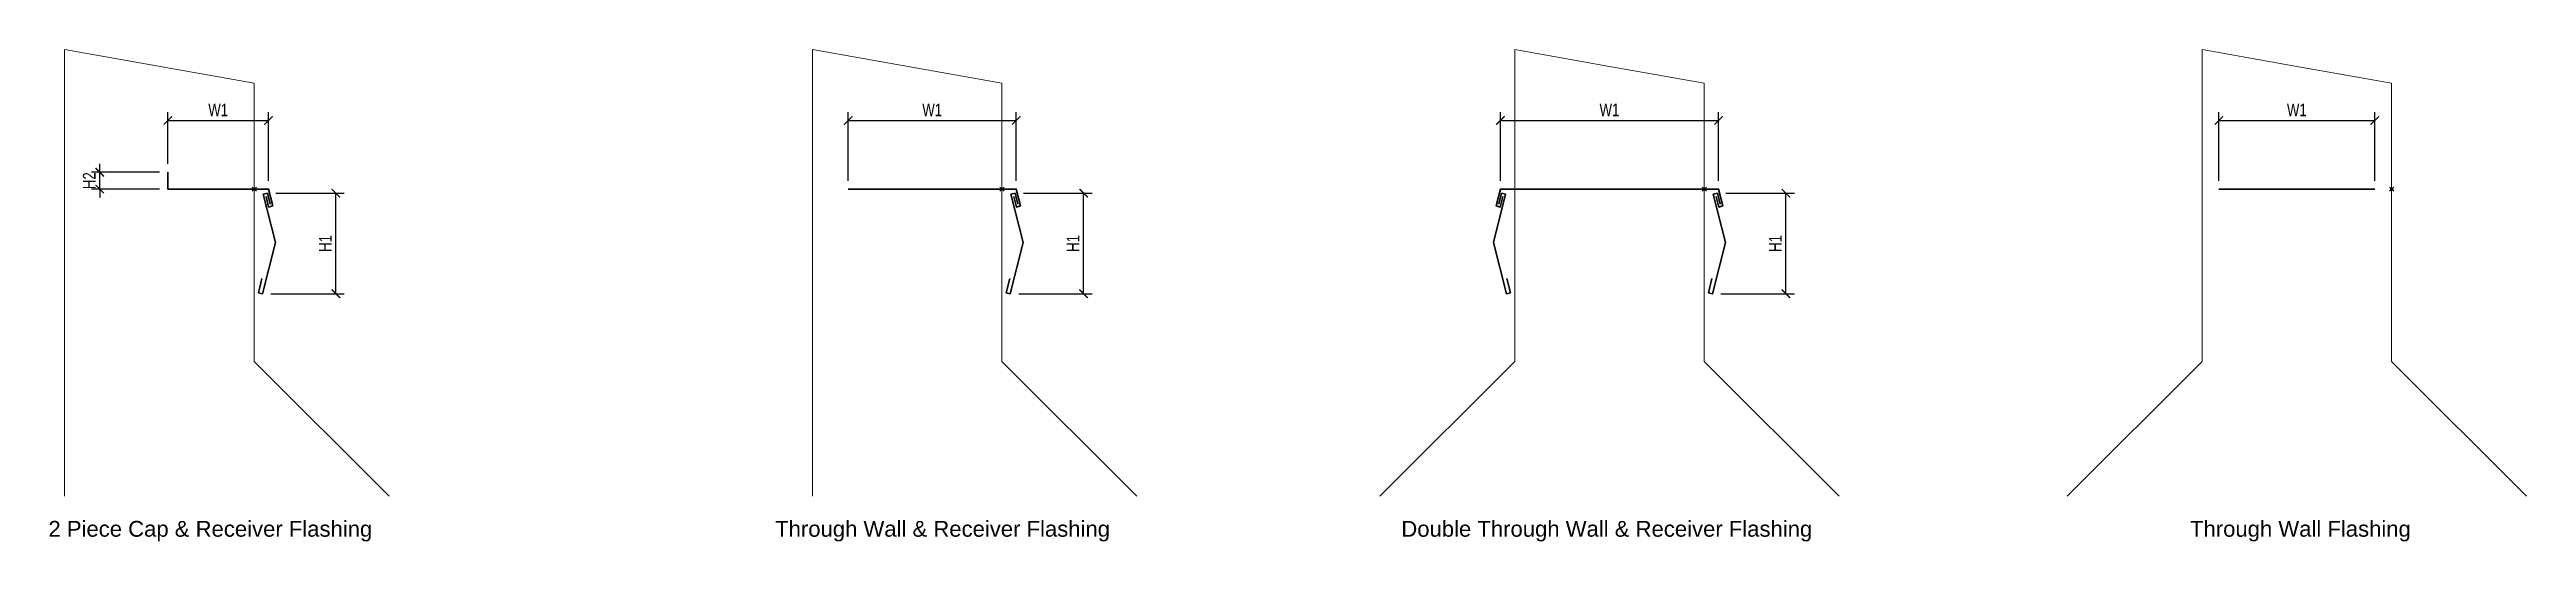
# Model space of a CAD drawing. Header units: inches. Extents: x 1550 to 1938, y 1113 to 1725.
# Drawn here: x 1654.7 to 1728.1, y 1113.5 to 1128.1 of the extents above; entities that cross this region are included whole.
import ezdxf
from ezdxf.enums import TextEntityAlignment as Align

# ---------------------------------------------------------------- set-up
doc = ezdxf.new("R2010")
doc.units = ezdxf.units.IN
doc.header["$LTSCALE"] = 4
doc.header["$MEASUREMENT"] = 0
doc.header["$PDMODE"] = 99
doc.header["$PDSIZE"] = 0.0625
doc.layers.get('Defpoints').update_dxf_attribs({"color": 121})
doc.layers.add('DIMLINE', color=211, linetype='Continuous')
for name, color, linetype, lineweight in [('FINE', 90, 'Continuous', 18), ('TITTXT', 213, 'Continuous', 50), ('Wide', 212, 'Continuous', 35), ('XLINE', 140, 'Continuous', 18)]:
    doc.layers.add(name, color=color, linetype=linetype, lineweight=lineweight)
doc.styles.add('Arch-Dim', font='ARIAL.TTF', dxfattribs={"width": 0.75})
doc.styles.add('RomanS', font='romans.shx')
doc.dimstyles.new('Aec-Arch-I-3', dxfattribs={"dimscale": 4, "dimtxt": 0.09375, "dimasz": 0.0625, "dimexe": 0.0625, "dimexo": 0.0625, "dimgap": 0.03125, "dimtad": 1, "dimdec": 4, "dimzin": 3, "dimdsep": 46, "dimlunit": 4, "dimtxsty": 'Arch-Dim', "dimblk": 'ARCHTICK', "dimcen": 0.09375, "dimclrd": 8, "dimclre": 8, "dimazin": 2, "dimtfac": 0.75, "dimtdec": 4, "dimtix": 1, "dimtmove": 1, "dimatfit": 2, "dimldrblk": 'OPEN90', "dimfxl": 1, "dimtolj": 1, "dimtzin": 0, "dimarcsym": 0})

msp = doc.modelspace()

# ---------------------------------------------------------------- blocks, each defined once
blk = doc.blocks.new('Anno_Title_T2')
at = {"color": 0, "linetype": 'ByBlock', "lineweight": -2, "style": 'RomanS'}
blk.add_attdef('TITLE', (0, 0.5), '', height=1.25, dxfattribs=at)
blk.add_attdef('SCALE', text='', height=0.75, dxfattribs=at).set_placement((0, -0.5), align=Align.TOP_LEFT)
blk = doc.blocks.new('_ArchTick')
at = {"color": 0, "linetype": 'ByBlock', "const_width": 0.15}
blk.add_lwpolyline([(-0.5, -0.5), (0.5, 0.5)], dxfattribs=at)
blk = doc.blocks.new('*D365')
at = {"layer": 'Defpoints', "color": 0}
for p in [(1656.146, 1124.454), (1658.167, 1124.454), (1658.167, 1123.954)]:
    blk.add_point(p, dxfattribs=at)
at = {"layer": 'DIMLINE', "color": 8, "lineweight": -2}
for p, q in [((1657.917, 1124.454), (1655.896, 1124.454)), ((1656.146, 1124.454), (1656.146, 1124.704)), ((1656.146, 1123.954), (1656.146, 1124.454)), ((1657.917, 1123.954), (1655.896, 1123.954)), ((1656.146, 1123.954), (1656.146, 1123.704))]:
    blk.add_line(p, q, dxfattribs=at)
at = {"layer": 'DIMLINE', "color": 8, "lineweight": -2, "xscale": 0.25, "yscale": 0.25, "zscale": 0.25}
for p, rotation in [((1656.146, 1124.454), 270), ((1656.146, 1123.954), 90)]:
    blk.add_blockref('_ArchTick', p, dxfattribs=dict(at, rotation=rotation))
at = {"layer": 'DIMLINE', "color": 0, "insert": (1655.833, 1124.204), "char_height": 0.375, "attachment_point": 5, "rotation": 90, "style": 'Arch-Dim'}
blk.add_mtext('\\A1;H2', dxfattribs=at)
blk = doc.blocks.new('_Open90')
at = {"color": 0, "linetype": 'ByBlock', "lineweight": -2}
for p, q in [((0, 0), (-1, 0)), ((-0.5, 0.5), (0, 0)), ((0, 0), (-0.5, -0.5))]:
    blk.add_line(p, q, dxfattribs=at)
blk = doc.blocks.new('*D366')
at = {"layer": 'Defpoints', "color": 0}
for p in [(1661.153, 1125.993), (1658.167, 1124.454), (1661.153, 1123.954)]:
    blk.add_point(p, dxfattribs=at)
at = {"layer": 'DIMLINE', "color": 8, "lineweight": -2}
for p, q in [((1658.167, 1124.704), (1658.167, 1126.243)), ((1658.167, 1125.993), (1661.153, 1125.993)), ((1661.153, 1124.204), (1661.153, 1126.243))]:
    blk.add_line(p, q, dxfattribs=at)
at = {"layer": 'DIMLINE', "color": 8, "lineweight": -2, "xscale": 0.25, "yscale": 0.25, "zscale": 0.25, "rotation": 180}
blk.add_blockref('_ArchTick', (1658.167, 1125.993), dxfattribs=at)
at = {"layer": 'DIMLINE', "color": 8, "lineweight": -2, "xscale": 0.25, "yscale": 0.25, "zscale": 0.25}
blk.add_blockref('_ArchTick', (1661.153, 1125.993), dxfattribs=at)
at = {"layer": 'DIMLINE', "color": 0, "insert": (1659.66, 1126.307), "char_height": 0.375, "attachment_point": 5, "style": 'Arch-Dim'}
blk.add_mtext('\\A1;W1', dxfattribs=at)
blk = doc.blocks.new('*D367')
at = {"layer": 'Defpoints', "color": 0}
for p in [(1661.119, 1123.834), (1663.152, 1123.834), (1660.975, 1120.848)]:
    blk.add_point(p, dxfattribs=at)
at = {"layer": 'DIMLINE', "color": 8, "lineweight": -2}
for p, q in [((1661.369, 1123.834), (1663.402, 1123.834)), ((1663.152, 1120.848), (1663.152, 1123.834)), ((1661.225, 1120.848), (1663.402, 1120.848))]:
    blk.add_line(p, q, dxfattribs=at)
at = {"layer": 'DIMLINE', "color": 8, "lineweight": -2, "xscale": 0.25, "yscale": 0.25, "zscale": 0.25}
for p, rotation in [((1663.152, 1123.834), 90), ((1663.152, 1120.848), 270)]:
    blk.add_blockref('_ArchTick', p, dxfattribs=dict(at, rotation=rotation))
at = {"layer": 'DIMLINE', "color": 0, "insert": (1662.839, 1122.341), "char_height": 0.375, "attachment_point": 5, "rotation": 90, "style": 'Arch-Dim'}
blk.add_mtext('\\A1;H1', dxfattribs=at)
blk = doc.blocks.new('*D368')
at = {"layer": 'Defpoints', "color": 0}
for p in [(1683.338, 1125.993), (1678.351, 1123.954), (1683.338, 1123.954)]:
    blk.add_point(p, dxfattribs=at)
at = {"layer": 'DIMLINE', "color": 8, "lineweight": -2}
for p, q in [((1678.351, 1124.204), (1678.351, 1126.243)), ((1678.351, 1125.993), (1683.338, 1125.993)), ((1683.338, 1124.204), (1683.338, 1126.243))]:
    blk.add_line(p, q, dxfattribs=at)
at = {"layer": 'DIMLINE', "color": 8, "lineweight": -2, "xscale": 0.25, "yscale": 0.25, "zscale": 0.25, "rotation": 180}
blk.add_blockref('_ArchTick', (1678.351, 1125.993), dxfattribs=at)
at = {"layer": 'DIMLINE', "color": 8, "lineweight": -2, "xscale": 0.25, "yscale": 0.25, "zscale": 0.25}
blk.add_blockref('_ArchTick', (1683.338, 1125.993), dxfattribs=at)
at = {"layer": 'DIMLINE', "color": 0, "insert": (1680.844, 1126.307), "char_height": 0.375, "attachment_point": 5, "style": 'Arch-Dim'}
blk.add_mtext('\\A1;W1', dxfattribs=at)
blk = doc.blocks.new('*D369')
at = {"layer": 'Defpoints', "color": 0}
for p in [(1683.303, 1123.834), (1685.337, 1123.834), (1683.16, 1120.848)]:
    blk.add_point(p, dxfattribs=at)
at = {"layer": 'DIMLINE', "color": 8, "lineweight": -2}
for p, q in [((1683.553, 1123.834), (1685.587, 1123.834)), ((1685.337, 1120.848), (1685.337, 1123.834)), ((1683.41, 1120.848), (1685.587, 1120.848))]:
    blk.add_line(p, q, dxfattribs=at)
at = {"layer": 'DIMLINE', "color": 8, "lineweight": -2, "xscale": 0.25, "yscale": 0.25, "zscale": 0.25}
for p, rotation in [((1685.337, 1123.834), 90), ((1685.337, 1120.848), 270)]:
    blk.add_blockref('_ArchTick', p, dxfattribs=dict(at, rotation=rotation))
at = {"layer": 'DIMLINE', "color": 0, "insert": (1685.023, 1122.341), "char_height": 0.375, "attachment_point": 5, "rotation": 90, "style": 'Arch-Dim'}
blk.add_mtext('\\A1;H1', dxfattribs=at)
blk = doc.blocks.new('*D370')
at = {"layer": 'Defpoints', "color": 0}
for p in [(1704.175, 1125.993), (1697.702, 1123.954), (1704.175, 1123.954)]:
    blk.add_point(p, dxfattribs=at)
at = {"layer": 'DIMLINE', "color": 8, "lineweight": -2}
for p, q in [((1697.702, 1124.204), (1697.702, 1126.243)), ((1697.702, 1125.993), (1704.175, 1125.993)), ((1704.175, 1124.204), (1704.175, 1126.243))]:
    blk.add_line(p, q, dxfattribs=at)
at = {"layer": 'DIMLINE', "color": 8, "lineweight": -2, "xscale": 0.25, "yscale": 0.25, "zscale": 0.25, "rotation": 180}
blk.add_blockref('_ArchTick', (1697.702, 1125.993), dxfattribs=at)
at = {"layer": 'DIMLINE', "color": 8, "lineweight": -2, "xscale": 0.25, "yscale": 0.25, "zscale": 0.25}
blk.add_blockref('_ArchTick', (1704.175, 1125.993), dxfattribs=at)
at = {"layer": 'DIMLINE', "color": 0, "insert": (1700.939, 1126.307), "char_height": 0.375, "attachment_point": 5, "style": 'Arch-Dim'}
blk.add_mtext('\\A1;W1', dxfattribs=at)
blk = doc.blocks.new('*D371')
at = {"layer": 'Defpoints', "color": 0}
for p in [(1704.141, 1123.834), (1706.174, 1123.834), (1703.997, 1120.848)]:
    blk.add_point(p, dxfattribs=at)
at = {"layer": 'DIMLINE', "color": 8, "lineweight": -2}
for p, q in [((1704.391, 1123.834), (1706.424, 1123.834)), ((1706.174, 1120.848), (1706.174, 1123.834)), ((1704.247, 1120.848), (1706.424, 1120.848))]:
    blk.add_line(p, q, dxfattribs=at)
at = {"layer": 'DIMLINE', "color": 8, "lineweight": -2, "xscale": 0.25, "yscale": 0.25, "zscale": 0.25}
for p, rotation in [((1706.174, 1123.834), 90), ((1706.174, 1120.848), 270)]:
    blk.add_blockref('_ArchTick', p, dxfattribs=dict(at, rotation=rotation))
at = {"layer": 'DIMLINE', "color": 0, "insert": (1705.861, 1122.341), "char_height": 0.375, "attachment_point": 5, "rotation": 90, "style": 'Arch-Dim'}
blk.add_mtext('\\A1;H1', dxfattribs=at)
blk = doc.blocks.new('*D372')
at = {"layer": 'Defpoints', "color": 0}
for p in [(1723.646, 1125.993), (1719.021, 1123.954), (1723.646, 1123.954)]:
    blk.add_point(p, dxfattribs=at)
at = {"layer": 'DIMLINE', "color": 8, "lineweight": -2}
for p, q in [((1719.021, 1124.204), (1719.021, 1126.243)), ((1719.021, 1125.993), (1723.646, 1125.993)), ((1723.646, 1124.204), (1723.646, 1126.243))]:
    blk.add_line(p, q, dxfattribs=at)
at = {"layer": 'DIMLINE', "color": 8, "lineweight": -2, "xscale": 0.25, "yscale": 0.25, "zscale": 0.25, "rotation": 180}
blk.add_blockref('_ArchTick', (1719.021, 1125.993), dxfattribs=at)
at = {"layer": 'DIMLINE', "color": 8, "lineweight": -2, "xscale": 0.25, "yscale": 0.25, "zscale": 0.25}
blk.add_blockref('_ArchTick', (1723.646, 1125.993), dxfattribs=at)
at = {"layer": 'DIMLINE', "color": 0, "insert": (1721.333, 1126.307), "char_height": 0.375, "attachment_point": 5, "style": 'Arch-Dim'}
blk.add_mtext('\\A1;W1', dxfattribs=at)

# ---------------------------------------------------------------- dimensions: what is measured, and where the dimension line sits
at = {"layer": 'DIMLINE'}
for base, p1, p2, picture, middle in [((1661.15348, 1125.99341), (1658.16655, 1124.45358), (1661.15348, 1123.95358), '*D366', (1659.66002, 1126.30668)), ((1683.33772, 1125.99341), (1678.35078, 1123.95358), (1683.33772, 1123.95358), '*D368', (1680.84425, 1126.30668)), ((1704.17547, 1125.99341), (1697.70159, 1123.95358), (1704.17547, 1123.95358), '*D370', (1700.93853, 1126.30668)), ((1723.64571, 1125.99341), (1719.02071, 1123.95358), (1723.64571, 1123.95358), '*D372', (1721.33321, 1126.30668))]:
    dim = msp.add_linear_dim(base=base, p1=p1, p2=p2, text='W1', dimstyle='Aec-Arch-I-3', dxfattribs=at)
    dim.commit()
    dim.dimension.update_dxf_attribs({"geometry": picture, "text_midpoint": middle})
for base, p1, p2, text, picture, middle in [((1656.14611, 1124.45358), (1658.16655, 1123.95358), (1658.16655, 1124.45358), 'H2', '*D365', (1655.83284, 1124.20358)), ((1663.15247, 1123.83394), (1660.97531, 1120.84831), (1661.11897, 1123.83394), 'H1', '*D367', (1662.8392, 1122.34112)), ((1685.3367, 1123.83394), (1683.15955, 1120.84831), (1683.3032, 1123.83394), 'H1', '*D369', (1685.02343, 1122.34112)), ((1706.17445, 1123.83394), (1703.9973, 1120.84831), (1704.14095, 1123.83394), 'H1', '*D371', (1705.86118, 1122.34112))]:
    dim = msp.add_linear_dim(base=base, p1=p1, p2=p2, angle=90, text=text, dimstyle='Aec-Arch-I-3', dxfattribs=at)
    dim.commit()
    dim.dimension.update_dxf_attribs({"geometry": picture, "text_midpoint": middle})

# ---------------------------------------------------------------- linework, layer by layer
at = {"layer": 'FINE'}
for p, q in [((1664.72905, 1114.83702), (1660.72905, 1118.83702)), ((1686.91328, 1114.83702), (1682.91328, 1118.83702)), ((1694.12603, 1114.83702), (1698.12603, 1118.83702)), ((1707.75103, 1114.83702), (1703.75103, 1118.83702)), ((1714.52071, 1114.83702), (1718.52071, 1118.83702)), ((1728.14571, 1114.83702), (1724.14571, 1118.83702))]:
    msp.add_line(p, q, dxfattribs=at)
for points in [[(1660.72905, 1118.83702), (1660.72905, 1127.09799), (1655.10405, 1128.09799), (1655.10405, 1114.83702)], [(1682.91328, 1118.83702), (1682.91328, 1127.09799), (1677.28828, 1128.09799), (1677.28828, 1114.83702)], [(1703.75103, 1118.83702), (1703.75103, 1127.09799), (1700.93853, 1127.59799), (1698.12603, 1128.09799), (1698.12603, 1118.83702)], [(1718.52071, 1118.83702), (1718.52071, 1128.09799), (1721.33321, 1127.59799)], [(1724.14571, 1118.83702), (1724.14571, 1127.09799), (1721.33321, 1127.59799)]]:
    msp.add_lwpolyline(points, dxfattribs=at)
at = {"layer": 'Wide'}
for points in [[(1658.16655, 1124.45358), (1658.16655, 1123.95358), (1661.15348, 1123.95358), (1661.27848, 1123.45358), (1661.15722, 1123.42326), (1661.07919, 1123.73535)], [(1661.20127, 1123.50474), (1661.11897, 1123.83394), (1660.9977, 1123.80362), (1661.35592, 1122.37074), (1660.97531, 1120.84831), (1660.85405, 1120.87863), (1660.95873, 1121.29737)], [(1678.35078, 1123.95358), (1680.35078, 1123.95358), (1683.33772, 1123.95358), (1683.46272, 1123.45358), (1683.34145, 1123.42326), (1683.26343, 1123.73535)], [(1683.3855, 1123.50474), (1683.3032, 1123.83394), (1683.18193, 1123.80362), (1683.54016, 1122.37074), (1683.15955, 1120.84831), (1683.03828, 1120.87863), (1683.14297, 1121.29737)], [(1697.65381, 1123.50474), (1697.73611, 1123.83394), (1697.85737, 1123.80362), (1697.49915, 1122.37074), (1697.87976, 1120.84831), (1698.00103, 1120.87863), (1697.89634, 1121.29737)], [(1697.77588, 1123.73535), (1697.69786, 1123.42326), (1697.57659, 1123.45358), (1697.70159, 1123.95358), (1700.68853, 1123.95358), (1700.93853, 1123.95358), (1701.18853, 1123.95358), (1704.17547, 1123.95358), (1704.30047, 1123.45358), (1704.1792, 1123.42326), (1704.10118, 1123.73535)], [(1704.22325, 1123.50474), (1704.14095, 1123.83394), (1704.01968, 1123.80362), (1704.3779, 1122.37074), (1703.9973, 1120.84831), (1703.87603, 1120.87863), (1703.98072, 1121.29737)], [(1723.64571, 1123.95358), (1721.58321, 1123.95358), (1721.33321, 1123.95358), (1721.08321, 1123.95358), (1719.02071, 1123.95358)]]:
    msp.add_lwpolyline(points, dxfattribs=at)
at = {"layer": 'XLINE'}
for p in [(1660.72905, 1123.95358), (1682.91328, 1123.95358), (1703.75103, 1123.95358), (1724.14571, 1123.95358)]:
    msp.add_point(p, dxfattribs=at)

# ---------------------------------------------------------------- block references
at = {"layer": 'TITTXT'}
ref = msp.add_blockref('Anno_Title_T2', (1654.62281, 1113.44938), dxfattribs=dict(at, xscale=0.375, yscale=0.375, zscale=0.375))
ref.add_attrib('TITLE', '2 Piece Cap & Receiver Flashing', (1654.62281, 1113.63688), dxfattribs={"layer": '0', "color": 0, "linetype": 'ByBlock', "lineweight": -2, "height": 0.46875, "style": 'Arch-Dim'})
ref = msp.add_blockref('Anno_Title_T2', (1676.18458, 1113.44938), dxfattribs=dict(at, xscale=0.375, yscale=0.375, zscale=0.375))
ref.add_attrib('TITLE', 'Through Wall & Receiver Flashing', (1676.18458, 1113.63688), dxfattribs={"layer": '0', "color": 0, "linetype": 'ByBlock', "lineweight": -2, "height": 0.46875, "style": 'Arch-Dim'})
ref = msp.add_blockref('Anno_Title_T2', (1694.76337, 1113.44938), dxfattribs=dict(at, xscale=0.375, yscale=0.375, zscale=0.375))
ref.add_attrib('TITLE', 'Double Through Wall & Receiver Flashing', (1694.76337, 1113.63688), dxfattribs={"layer": '0', "color": 0, "linetype": 'ByBlock', "lineweight": -2, "height": 0.46875, "style": 'Arch-Dim'})
ref = msp.add_blockref('Anno_Title_T2', (1718.1642, 1113.44938), dxfattribs=dict(at, xscale=0.375, yscale=0.375, zscale=0.375))
ref.add_attrib('TITLE', 'Through Wall Flashing', (1718.1642, 1113.63688), dxfattribs={"layer": '0', "color": 0, "linetype": 'ByBlock', "lineweight": -2, "height": 0.46875, "style": 'Arch-Dim'})

msp.set_redraw_order([(e.dxf.handle, doc.entitydb.next_handle()) for e in msp.query("TEXT MTEXT ATTDEF DIMENSION ARC_DIMENSION")])  # texts and dimensions are drawn at this point

doc.saveas('drawing.dxf')
